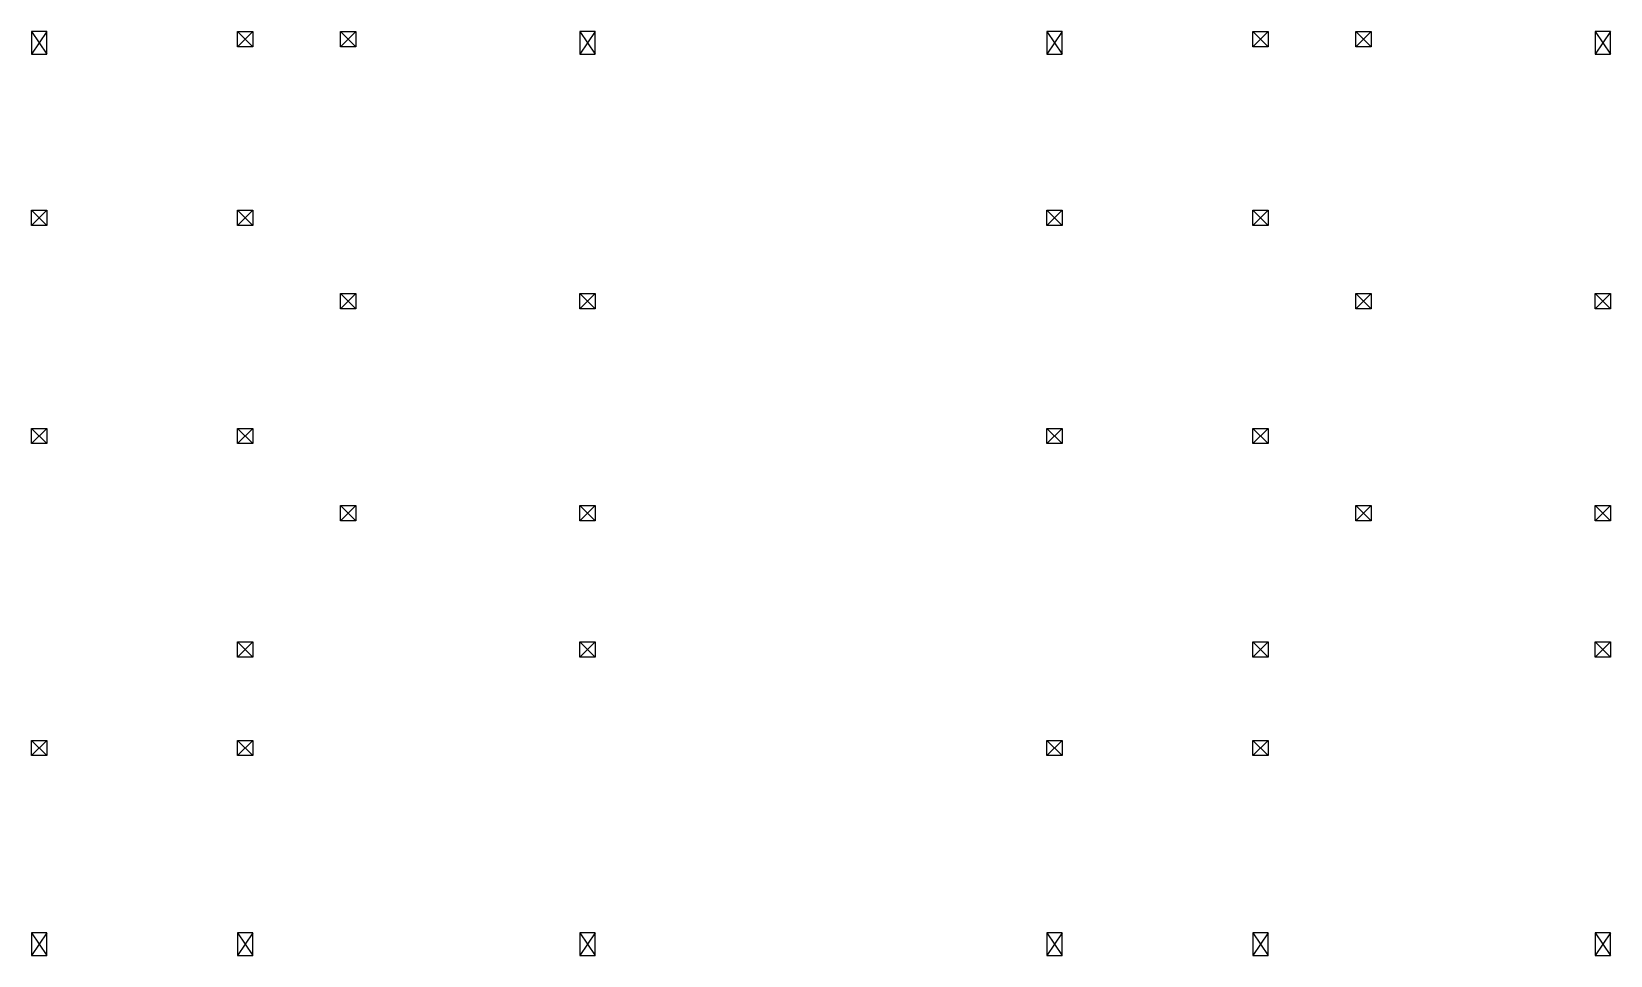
# Model space of a CAD drawing. Header units: inches. Extents: x -19338 to 10560, y -12 to 4973.
# Drawn here: x 4483 to 5526, y 1462 to 2072 of the extents above; entities that cross this region are included whole.
import ezdxf

# ---------------------------------------------------------------- set-up
doc = ezdxf.new("R2010")
doc.units = ezdxf.units.IN
doc.header["$MEASUREMENT"] = 0
doc.layers.add('C', color=141, linetype='Continuous')
doc.layers.add('C1', color=10, linetype='Continuous')

msp = doc.modelspace()

# ---------------------------------------------------------------- linework, layer by layer
at = {"layer": 'C'}
for p, q in [((4493.22, 2072.491), (4483.22, 2057.491)), ((4483.22, 2072.491), (4493.22, 2057.491)), ((4855.22, 2072.491), (4845.22, 2057.491)), ((4845.22, 2072.491), (4855.22, 2057.491)), ((5163.551, 2072.491), (5153.551, 2057.491)), ((5153.551, 2072.491), (5163.551, 2057.491)), ((5525.551, 2072.491), (5515.551, 2057.491)), ((5515.551, 2072.491), (5525.551, 2057.491)), ((4493.22, 1477.491), (4483.22, 1462.491)), ((4483.22, 1477.491), (4493.22, 1462.491)), ((4629.22, 1477.491), (4619.22, 1462.491)), ((4619.22, 1477.491), (4629.22, 1462.491)), ((4855.22, 1477.491), (4845.22, 1462.491)), ((4845.22, 1477.491), (4855.22, 1462.491)), ((5163.551, 1477.491), (5153.551, 1462.491)), ((5153.551, 1477.491), (5163.551, 1462.491)), ((5299.551, 1477.491), (5289.551, 1462.491)), ((5289.551, 1477.491), (5299.551, 1462.491)), ((5525.551, 1477.491), (5515.551, 1462.491)), ((5515.551, 1477.491), (5525.551, 1462.491))]:
    msp.add_line(p, q, dxfattribs=at)
for points in [[(4483.22, 2057.491), (4493.22, 2057.491), (4493.22, 2072.491), (4483.22, 2072.491)], [(4845.22, 2057.491), (4855.22, 2057.491), (4855.22, 2072.491), (4845.22, 2072.491)], [(5153.551, 2057.491), (5163.551, 2057.491), (5163.551, 2072.491), (5153.551, 2072.491)], [(5515.551, 2057.491), (5525.551, 2057.491), (5525.551, 2072.491), (5515.551, 2072.491)], [(4483.22, 1462.491), (4493.22, 1462.491), (4493.22, 1477.491), (4483.22, 1477.491)], [(4619.22, 1462.491), (4629.22, 1462.491), (4629.22, 1477.491), (4619.22, 1477.491)], [(4845.22, 1462.491), (4855.22, 1462.491), (4855.22, 1477.491), (4845.22, 1477.491)], [(5153.551, 1462.491), (5163.551, 1462.491), (5163.551, 1477.491), (5153.551, 1477.491)], [(5289.551, 1462.491), (5299.551, 1462.491), (5299.551, 1477.491), (5289.551, 1477.491)], [(5515.551, 1462.491), (5525.551, 1462.491), (5525.551, 1477.491), (5515.551, 1477.491)]]:
    msp.add_lwpolyline(points, close=True, dxfattribs=at)
at = {"layer": 'C1'}
for p, q in [((4619.22, 2072.491), (4629.22, 2062.491)), ((4629.22, 2072.491), (4619.22, 2062.491)), ((4687.22, 2072.491), (4697.22, 2062.491)), ((4697.22, 2072.491), (4687.22, 2062.491)), ((5289.551, 2072.491), (5299.551, 2062.491)), ((5299.551, 2072.491), (5289.551, 2062.491)), ((5357.551, 2072.491), (5367.551, 2062.491)), ((5367.551, 2072.491), (5357.551, 2062.491)), ((4483.22, 1954.491), (4493.22, 1944.491)), ((4493.22, 1954.491), (4483.22, 1944.491)), ((4619.22, 1954.491), (4629.22, 1944.491)), ((4629.22, 1954.491), (4619.22, 1944.491)), ((5153.551, 1954.491), (5163.551, 1944.491)), ((5163.551, 1954.491), (5153.551, 1944.491)), ((5289.551, 1954.491), (5299.551, 1944.491)), ((5299.551, 1954.491), (5289.551, 1944.491)), ((4687.22, 1899.491), (4697.22, 1889.491)), ((4697.22, 1899.491), (4687.22, 1889.491)), ((4845.22, 1899.491), (4855.22, 1889.491)), ((4855.22, 1899.491), (4845.22, 1889.491)), ((5357.551, 1899.491), (5367.551, 1889.491)), ((5367.551, 1899.491), (5357.551, 1889.491)), ((5515.551, 1899.491), (5525.551, 1889.491)), ((5525.551, 1899.491), (5515.551, 1889.491)), ((4483.22, 1810.491), (4493.22, 1800.491)), ((4493.22, 1810.491), (4483.22, 1800.491)), ((4619.22, 1810.491), (4629.22, 1800.491)), ((4629.22, 1810.491), (4619.22, 1800.491)), ((5153.551, 1810.491), (5163.551, 1800.491)), ((5163.551, 1810.491), (5153.551, 1800.491)), ((5289.551, 1810.491), (5299.551, 1800.491)), ((5299.551, 1810.491), (5289.551, 1800.491)), ((4687.22, 1759.491), (4697.22, 1749.491)), ((4697.22, 1759.491), (4687.22, 1749.491)), ((4845.22, 1759.491), (4855.22, 1749.491)), ((4855.22, 1759.491), (4845.22, 1749.491)), ((5357.551, 1759.491), (5367.551, 1749.491)), ((5367.551, 1759.491), (5357.551, 1749.491)), ((5515.551, 1759.491), (5525.551, 1749.491)), ((5525.551, 1759.491), (5515.551, 1749.491)), ((4619.22, 1669.491), (4629.22, 1659.491)), ((4629.22, 1669.491), (4619.22, 1659.491)), ((4845.22, 1669.491), (4855.22, 1659.491)), ((4855.22, 1669.491), (4845.22, 1659.491)), ((5289.551, 1669.491), (5299.551, 1659.491)), ((5299.551, 1669.491), (5289.551, 1659.491)), ((5515.551, 1669.491), (5525.551, 1659.491)), ((5525.551, 1669.491), (5515.551, 1659.491)), ((4483.22, 1604.491), (4493.22, 1594.491)), ((4493.22, 1604.491), (4483.22, 1594.491)), ((4619.22, 1604.491), (4629.22, 1594.491)), ((4629.22, 1604.491), (4619.22, 1594.491)), ((5153.551, 1604.491), (5163.551, 1594.491)), ((5163.551, 1604.491), (5153.551, 1594.491)), ((5289.551, 1604.491), (5299.551, 1594.491)), ((5299.551, 1604.491), (5289.551, 1594.491))]:
    msp.add_line(p, q, dxfattribs=at)
for points in [[(4629.22, 2062.491), (4619.22, 2062.491), (4619.22, 2072.491), (4629.22, 2072.491)], [(4697.22, 2062.491), (4687.22, 2062.491), (4687.22, 2072.491), (4697.22, 2072.491)], [(5299.551, 2062.491), (5289.551, 2062.491), (5289.551, 2072.491), (5299.551, 2072.491)], [(5367.551, 2062.491), (5357.551, 2062.491), (5357.551, 2072.491), (5367.551, 2072.491)], [(4493.22, 1944.491), (4483.22, 1944.491), (4483.22, 1954.491), (4493.22, 1954.491)], [(4629.22, 1944.491), (4619.22, 1944.491), (4619.22, 1954.491), (4629.22, 1954.491)], [(5163.551, 1944.491), (5153.551, 1944.491), (5153.551, 1954.491), (5163.551, 1954.491)], [(5299.551, 1944.491), (5289.551, 1944.491), (5289.551, 1954.491), (5299.551, 1954.491)], [(4697.22, 1889.491), (4687.22, 1889.491), (4687.22, 1899.491), (4697.22, 1899.491)], [(4855.22, 1889.491), (4845.22, 1889.491), (4845.22, 1899.491), (4855.22, 1899.491)], [(5367.551, 1889.491), (5357.551, 1889.491), (5357.551, 1899.491), (5367.551, 1899.491)], [(5525.551, 1889.491), (5515.551, 1889.491), (5515.551, 1899.491), (5525.551, 1899.491)], [(4493.22, 1800.491), (4483.22, 1800.491), (4483.22, 1810.491), (4493.22, 1810.491)], [(4629.22, 1800.491), (4619.22, 1800.491), (4619.22, 1810.491), (4629.22, 1810.491)], [(5163.551, 1800.491), (5153.551, 1800.491), (5153.551, 1810.491), (5163.551, 1810.491)], [(5299.551, 1800.491), (5289.551, 1800.491), (5289.551, 1810.491), (5299.551, 1810.491)], [(4697.22, 1749.491), (4687.22, 1749.491), (4687.22, 1759.491), (4697.22, 1759.491)], [(4855.22, 1749.491), (4845.22, 1749.491), (4845.22, 1759.491), (4855.22, 1759.491)], [(5367.551, 1749.491), (5357.551, 1749.491), (5357.551, 1759.491), (5367.551, 1759.491)], [(5525.551, 1749.491), (5515.551, 1749.491), (5515.551, 1759.491), (5525.551, 1759.491)], [(4629.22, 1659.491), (4619.22, 1659.491), (4619.22, 1669.491), (4629.22, 1669.491)], [(4855.22, 1659.491), (4845.22, 1659.491), (4845.22, 1669.491), (4855.22, 1669.491)], [(5299.551, 1659.491), (5289.551, 1659.491), (5289.551, 1669.491), (5299.551, 1669.491)], [(5525.551, 1659.491), (5515.551, 1659.491), (5515.551, 1669.491), (5525.551, 1669.491)], [(4493.22, 1594.491), (4483.22, 1594.491), (4483.22, 1604.491), (4493.22, 1604.491)], [(4629.22, 1594.491), (4619.22, 1594.491), (4619.22, 1604.491), (4629.22, 1604.491)], [(5163.551, 1594.491), (5153.551, 1594.491), (5153.551, 1604.491), (5163.551, 1604.491)], [(5299.551, 1594.491), (5289.551, 1594.491), (5289.551, 1604.491), (5299.551, 1604.491)]]:
    msp.add_lwpolyline(points, close=True, dxfattribs=at)

doc.saveas('drawing.dxf')
